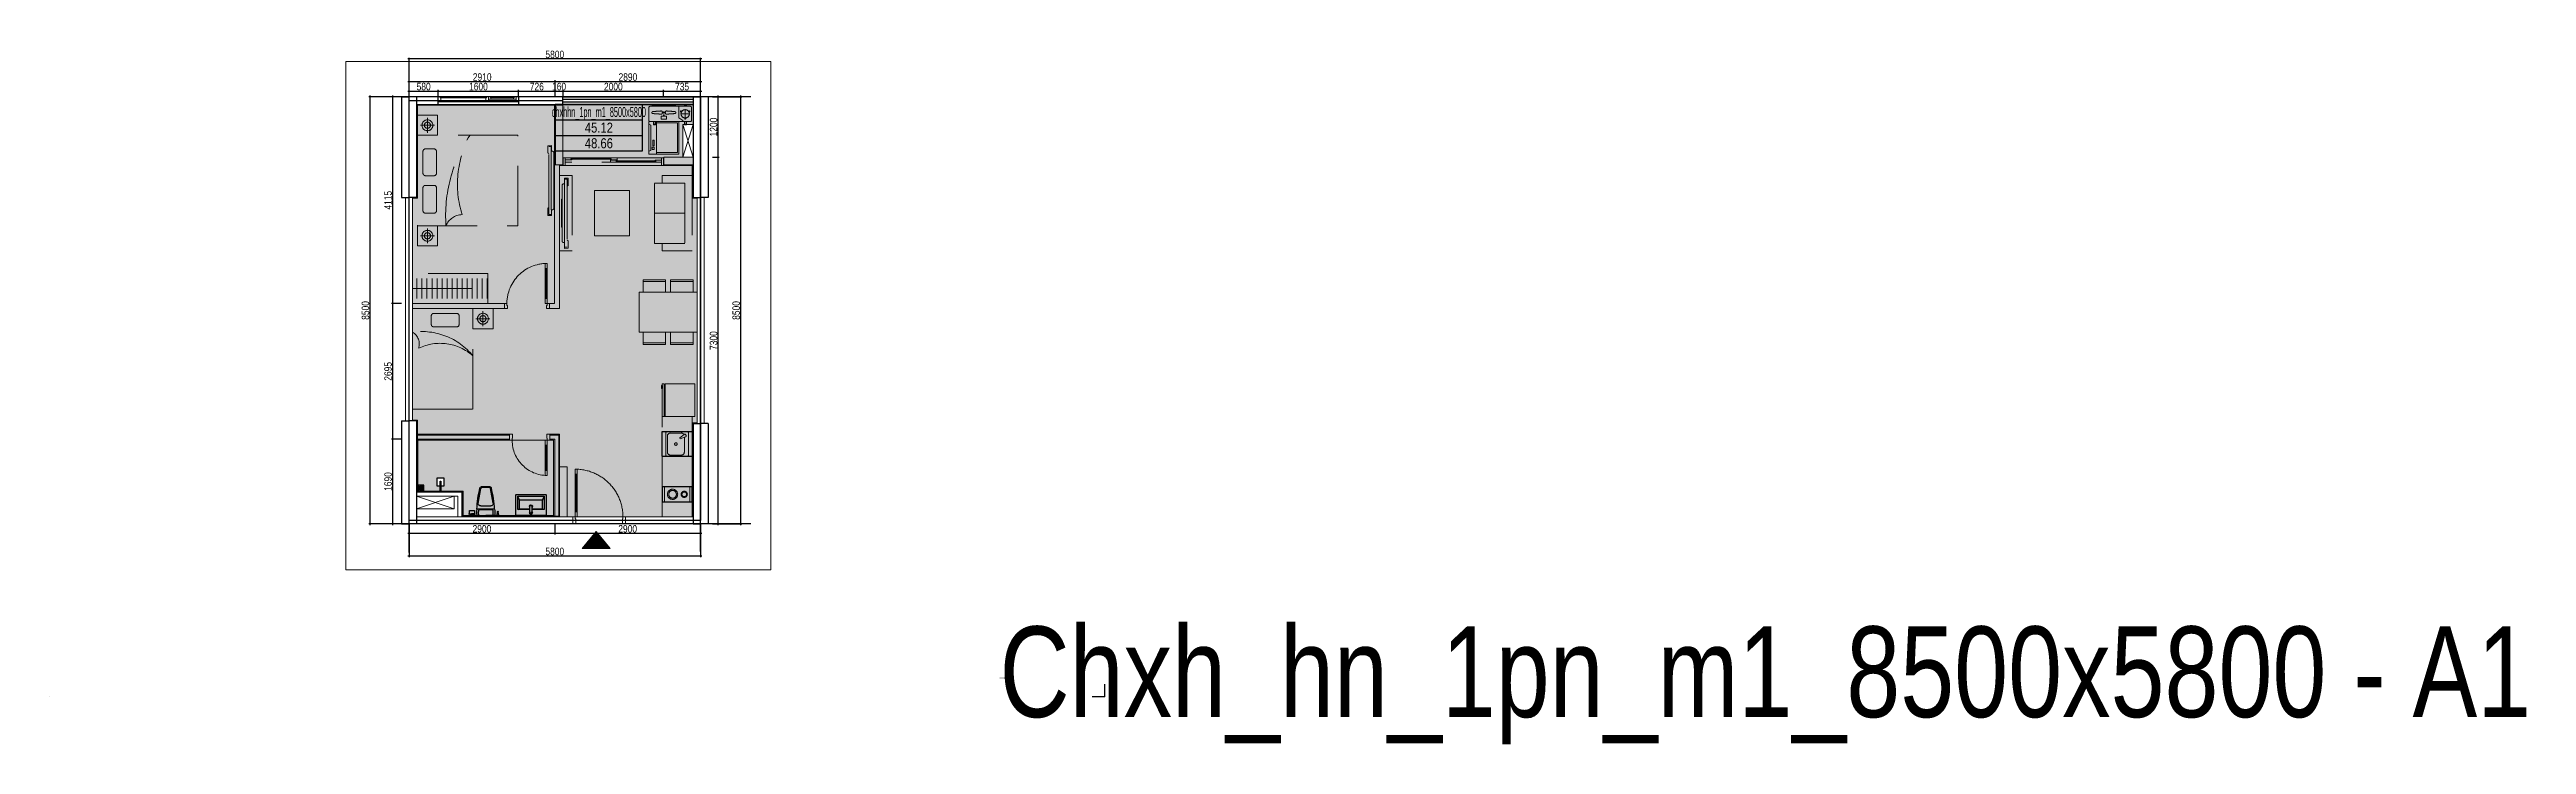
# Paper-space layout 'A1' of a CAD drawing. Header units: millimetres. Extents: x 0 to 1972, y -38 to 515.
# The model-space entities are those that its viewports show. They can reach past a viewport. Long polylines and large blocks are cut down to what shows.
import ezdxf
from ezdxf.enums import TextEntityAlignment as Align

# ---------------------------------------------------------------- set-up
doc = ezdxf.new("R2018")
doc.units = ezdxf.units.MM
doc.set_wipeout_variables(frame=1)
for name, pattern in [('3PN B$0$HIDDENX2', [0.75, 0.5, -0.25]), ('CONTINOUS', [0]), ('HIDDEN', [9.525, 6.35, -3.175]), ('HIDDENX2', [0.75, 0.5, -0.25])]:
    doc.linetypes.add(name, pattern=pattern)
doc.layers.get('0').update_dxf_attribs({"color": 231})
doc.layers.get('DefPoints').update_dxf_attribs({"color": 191})
doc.layers.add('A-AREA-WALL-CENTER', color=210, linetype='Continuous', plot=False)
for name, color, linetype in [('A-CONC', 2, 'Continuous'), ('A-DIMS', 8, 'Continuous'), ('A-EQPM', 127, 'Continuous'), ('A-RAIL', 153, 'Continuous')]:
    doc.layers.add(name, color=color, linetype=linetype)
for name, color, linetype, lineweight in [('A-Dien tich TT', 152, 'HIDDENX2', 5), ('A-DOOR', 142, 'Continuous', 9), ('A-FNSH', 253, 'Continuous', 9), ('A-FURN', 251, 'HIDDEN', 5), ('A-Hatch mau co cau', 7, 'Continuous', 9), ('A-HIDD', 45, 'HIDDEN', 9), ('A-LITE', 9, 'Continuous', 9), ('A-SHBD', 7, 'Continuous', 35), ('A-TEXT', 255, 'Continuous', 25), ('A-WALL', 1, 'Continuous', 13), ('A-WALL-INT', 31, 'Continuous', 20), ('A-WALL-PRTN', 6, 'Continuous', 9)]:
    doc.layers.add(name, color=color, linetype=linetype, lineweight=lineweight)
doc.layers.add('DT 1PN', color=7, linetype='Continuous', lineweight=0, true_color=0xddd3c5)
doc.styles.get("Standard").update_dxf_attribs({"font": 'arial.ttf'})
doc.styles.add('VTK_Arial', font='arial.ttf', dxfattribs={"width": 0.8})
doc.dimstyles.new('A-2.5-DIM_LAYOUT', dxfattribs={"dimscale": 0, "dimtxt": 6, "dimasz": 1, "dimexe": 1, "dimexo": 0, "dimgap": 0.5, "dimtad": 1, "dimdec": 0, "dimlfac": -1, "dimzin": 12, "dimdsep": 46, "dimtxsty": 'VTK_Arial', "dimblk": 'ARCHTICK', "dimcen": 0, "dimdle": 1, "dimclrd": 256, "dimclre": 256, "dimclrt": 7, "dimadec": 1, "dimazin": 3, "dimtfac": 1, "dimtdec": 0, "dimtix": 1, "dimtmove": 0, "dimatfit": 2, "dimfxl": 20, "dimtolj": 1, "dimtzin": 0, "dimlwd": -1, "dimlwe": -1, "dimarcsym": 0})

psp = doc.layouts.new('A1')

msp = doc.modelspace()

# ---------------------------------------------------------------- blocks, each defined once
blk = doc.blocks.new('A$C04148061')
at = {"layer": 'DefPoints'}
for points in [[(0, 0), (-10, 0)], [(0, 0), (0, 10)]]:
    blk.add_lwpolyline(points, dxfattribs=at)
at = {"layer": 'A-TEXT', "lineweight": 30, "width": 0.8, "flags": 104}
for tag, p in [('1.3.1', (-83.8, 56)), ('1.3.6', (-83.8, 16.5))]:
    blk.add_attdef(tag, text='', height=2.5, dxfattribs=at).set_placement(p, align=Align.TOP_LEFT)
blk = doc.blocks.new('_ArchTick')
at = {"color": 0, "linetype": 'ByBlock', "const_width": 0.15}
blk.add_lwpolyline([(-0.5, -0.5), (0.5, 0.5)], dxfattribs=at)
blk = doc.blocks.new('*D41')
at = {"layer": 'A-DIMS', "ltscale": 0.3, "transparency": 16777216}
for p, q in [((285.2, 482.2), (310.4, 482.2)), ((286.2, 477.6), (286.2, 483.2)), ((309.4, 477.6), (309.4, 483.2))]:
    blk.add_line(p, q, dxfattribs=at)
at = {"layer": 'DefPoints', "color": 0, "ltscale": 0.3, "transparency": 16777216}
for p in [(286.2, 477.6), (309.4, 482.2), (309.4, 477.6)]:
    blk.add_point(p, dxfattribs=at)
at = {"layer": 'A-DIMS', "ltscale": 0.3, "transparency": 16777216, "rotation": 180}
blk.add_blockref('_ArchTick', (286.2, 482.2), dxfattribs=at)
at = {"layer": 'A-DIMS', "ltscale": 0.3, "transparency": 16777216}
blk.add_blockref('_ArchTick', (309.4, 482.2), dxfattribs=at)
at = {"layer": 'A-DIMS', "color": 7, "ltscale": 0.3, "transparency": 16777216, "insert": (297.8, 485.8), "char_height": 6, "attachment_point": 5, "style": 'VTK_Arial'}
blk.add_mtext('\\A1;580', dxfattribs=at)
blk = doc.blocks.new('*D42')
at = {"layer": 'A-DIMS', "ltscale": 0.3, "transparency": 16777216}
for p, q in [((308.4, 482.2), (374.4, 482.2)), ((309.4, 477.6), (309.4, 483.2)), ((373.4, 477.6), (373.4, 483.2))]:
    blk.add_line(p, q, dxfattribs=at)
at = {"layer": 'DefPoints', "color": 0, "ltscale": 0.3, "transparency": 16777216}
for p in [(309.4, 477.6), (373.4, 482.2), (373.4, 477.6)]:
    blk.add_point(p, dxfattribs=at)
at = {"layer": 'A-DIMS', "ltscale": 0.3, "transparency": 16777216, "rotation": 180}
blk.add_blockref('_ArchTick', (309.4, 482.2), dxfattribs=at)
at = {"layer": 'A-DIMS', "ltscale": 0.3, "transparency": 16777216}
blk.add_blockref('_ArchTick', (373.4, 482.2), dxfattribs=at)
at = {"layer": 'A-DIMS', "color": 7, "ltscale": 0.3, "transparency": 16777216, "insert": (341.4, 485.8), "char_height": 6, "attachment_point": 5, "style": 'VTK_Arial'}
blk.add_mtext('\\A1;1600', dxfattribs=at)
blk = doc.blocks.new('*D43')
at = {"layer": 'A-DIMS', "ltscale": 0.3, "transparency": 16777216}
for p, q in [((372.4, 482.2), (403.4, 482.2)), ((373.4, 477.6), (373.4, 483.2)), ((402.4, 477.6), (402.4, 483.2))]:
    blk.add_line(p, q, dxfattribs=at)
at = {"layer": 'DefPoints', "color": 0, "ltscale": 0.3, "transparency": 16777216}
for p in [(373.4, 477.6), (402.4, 482.2), (402.4, 477.6)]:
    blk.add_point(p, dxfattribs=at)
at = {"layer": 'A-DIMS', "ltscale": 0.3, "transparency": 16777216, "rotation": 180}
blk.add_blockref('_ArchTick', (373.4, 482.2), dxfattribs=at)
at = {"layer": 'A-DIMS', "ltscale": 0.3, "transparency": 16777216}
blk.add_blockref('_ArchTick', (402.4, 482.2), dxfattribs=at)
at = {"layer": 'A-DIMS', "color": 7, "ltscale": 0.3, "transparency": 16777216, "insert": (387.9, 485.8), "char_height": 6, "attachment_point": 5, "style": 'VTK_Arial'}
blk.add_mtext('\\A1;726', dxfattribs=at)
blk = doc.blocks.new('*D44')
at = {"layer": 'A-DIMS', "ltscale": 0.3, "transparency": 16777216}
for p, q in [((402.4, 477.6), (402.4, 483.2)), ((402.4, 482.2), (408.8, 482.2)), ((408.8, 477.6), (408.8, 483.2))]:
    blk.add_line(p, q, dxfattribs=at)
at = {"layer": 'DefPoints', "color": 0, "ltscale": 0.3, "transparency": 16777216}
for p in [(402.4, 477.6), (408.8, 482.2), (408.8, 477.6)]:
    blk.add_point(p, dxfattribs=at)
at = {"layer": 'A-DIMS', "color": 7, "ltscale": 0.3, "transparency": 16777216, "insert": (405.6, 485.8), "char_height": 6, "attachment_point": 5, "style": 'VTK_Arial'}
blk.add_mtext('\\A1;160', dxfattribs=at)
blk = doc.blocks.new('*D45')
at = {"layer": 'A-DIMS', "ltscale": 0.3, "transparency": 16777216}
for p, q in [((407.8, 482.2), (489.8, 482.2)), ((408.8, 477.6), (408.8, 483.2)), ((488.8, 477.6), (488.8, 483.2))]:
    blk.add_line(p, q, dxfattribs=at)
at = {"layer": 'DefPoints', "color": 0, "ltscale": 0.3, "transparency": 16777216}
for p in [(408.8, 477.6), (488.8, 482.2), (488.8, 477.6)]:
    blk.add_point(p, dxfattribs=at)
at = {"layer": 'A-DIMS', "ltscale": 0.3, "transparency": 16777216, "rotation": 180}
blk.add_blockref('_ArchTick', (408.8, 482.2), dxfattribs=at)
at = {"layer": 'A-DIMS', "ltscale": 0.3, "transparency": 16777216}
blk.add_blockref('_ArchTick', (488.8, 482.2), dxfattribs=at)
at = {"layer": 'A-DIMS', "color": 7, "ltscale": 0.3, "transparency": 16777216, "insert": (448.8, 485.8), "char_height": 6, "attachment_point": 5, "style": 'VTK_Arial'}
blk.add_mtext('\\A1;2000', dxfattribs=at)
blk = doc.blocks.new('*D46')
at = {"layer": 'A-DIMS', "ltscale": 0.3, "transparency": 16777216}
for p, q in [((487.8, 482.2), (519.2, 482.2)), ((488.8, 477.6), (488.8, 483.2)), ((518.2, 477.6), (518.2, 483.2))]:
    blk.add_line(p, q, dxfattribs=at)
at = {"layer": 'DefPoints', "color": 0, "ltscale": 0.3, "transparency": 16777216}
for p in [(488.8, 477.6), (518.2, 482.2), (518.2, 477.6)]:
    blk.add_point(p, dxfattribs=at)
at = {"layer": 'A-DIMS', "ltscale": 0.3, "transparency": 16777216, "rotation": 180}
blk.add_blockref('_ArchTick', (488.8, 482.2), dxfattribs=at)
at = {"layer": 'A-DIMS', "ltscale": 0.3, "transparency": 16777216}
blk.add_blockref('_ArchTick', (518.2, 482.2), dxfattribs=at)
at = {"layer": 'A-DIMS', "color": 7, "ltscale": 0.3, "transparency": 16777216, "insert": (503.5, 485.8), "char_height": 6, "attachment_point": 5, "style": 'VTK_Arial'}
blk.add_mtext('\\A1;735', dxfattribs=at)
blk = doc.blocks.new('*D47')
at = {"layer": 'A-DIMS', "ltscale": 0.3, "transparency": 16777216}
for p, q in [((285.2, 489.8), (403.6, 489.8)), ((286.2, 477.6), (286.2, 490.8)), ((402.6, 477.6), (402.6, 490.8))]:
    blk.add_line(p, q, dxfattribs=at)
at = {"layer": 'DefPoints', "color": 0, "ltscale": 0.3, "transparency": 16777216}
for p in [(286.2, 477.6), (402.6, 489.8), (402.6, 477.6)]:
    blk.add_point(p, dxfattribs=at)
at = {"layer": 'A-DIMS', "ltscale": 0.3, "transparency": 16777216, "rotation": 180}
blk.add_blockref('_ArchTick', (286.2, 489.8), dxfattribs=at)
at = {"layer": 'A-DIMS', "ltscale": 0.3, "transparency": 16777216}
blk.add_blockref('_ArchTick', (402.6, 489.8), dxfattribs=at)
at = {"layer": 'A-DIMS', "color": 7, "ltscale": 0.3, "transparency": 16777216, "insert": (344.4, 493.4), "char_height": 6, "attachment_point": 5, "style": 'VTK_Arial'}
blk.add_mtext('\\A1;2910', dxfattribs=at)
blk = doc.blocks.new('*D48')
at = {"layer": 'A-DIMS', "ltscale": 0.3, "transparency": 16777216}
for p, q in [((401.6, 489.8), (519.2, 489.8)), ((402.6, 477.6), (402.6, 490.8)), ((518.2, 477.6), (518.2, 490.8))]:
    blk.add_line(p, q, dxfattribs=at)
at = {"layer": 'DefPoints', "color": 0, "ltscale": 0.3, "transparency": 16777216}
for p in [(402.6, 477.6), (518.2, 489.8), (518.2, 477.6)]:
    blk.add_point(p, dxfattribs=at)
at = {"layer": 'A-DIMS', "ltscale": 0.3, "transparency": 16777216, "rotation": 180}
blk.add_blockref('_ArchTick', (402.6, 489.8), dxfattribs=at)
at = {"layer": 'A-DIMS', "ltscale": 0.3, "transparency": 16777216}
blk.add_blockref('_ArchTick', (518.2, 489.8), dxfattribs=at)
at = {"layer": 'A-DIMS', "color": 7, "ltscale": 0.3, "transparency": 16777216, "insert": (460.4, 493.4), "char_height": 6, "attachment_point": 5, "style": 'VTK_Arial'}
blk.add_mtext('\\A1;2890', dxfattribs=at)
blk = doc.blocks.new('*D49')
at = {"layer": 'A-DIMS', "ltscale": 0.3, "transparency": 16777216}
for p, q in [((519.2, 507.8), (285.2, 507.8)), ((286.2, 477.6), (286.2, 508.8)), ((518.2, 477.6), (518.2, 508.8))]:
    blk.add_line(p, q, dxfattribs=at)
at = {"layer": 'DefPoints', "color": 0, "ltscale": 0.3, "transparency": 16777216}
for p in [(286.2, 507.8), (286.2, 477.6), (518.2, 477.6)]:
    blk.add_point(p, dxfattribs=at)
at = {"layer": 'A-DIMS', "ltscale": 0.3, "transparency": 16777216, "rotation": 180}
blk.add_blockref('_ArchTick', (286.2, 507.8), dxfattribs=at)
at = {"layer": 'A-DIMS', "ltscale": 0.3, "transparency": 16777216}
blk.add_blockref('_ArchTick', (518.2, 507.8), dxfattribs=at)
at = {"layer": 'A-DIMS', "color": 7, "ltscale": 0.3, "transparency": 16777216, "insert": (402.2, 511.4), "char_height": 6, "attachment_point": 5, "style": 'VTK_Arial'}
blk.add_mtext('\\A1;5800', dxfattribs=at)
blk = doc.blocks.new('*D50')
at = {"layer": 'A-DIMS', "ltscale": 0.3, "transparency": 16777216}
for p, q in [((280.2, 477.6), (272.1, 477.6)), ((273.1, 478.6), (273.1, 312)), ((280.2, 313), (272.1, 313))]:
    blk.add_line(p, q, dxfattribs=at)
at = {"layer": 'DefPoints', "color": 0, "ltscale": 0.3, "transparency": 16777216}
for p in [(280.2, 477.6), (273.1, 313), (280.2, 313)]:
    blk.add_point(p, dxfattribs=at)
at = {"layer": 'A-DIMS', "ltscale": 0.3, "transparency": 16777216}
for p, rotation in [((273.1, 477.6), 90), ((273.1, 313), 270)]:
    blk.add_blockref('_ArchTick', p, dxfattribs=dict(at, rotation=rotation))
at = {"layer": 'A-DIMS', "color": 7, "ltscale": 0.3, "transparency": 16777216, "insert": (269.5, 395.3), "char_height": 6, "attachment_point": 5, "rotation": 90, "style": 'VTK_Arial'}
blk.add_mtext('\\A1;4115', dxfattribs=at)
blk = doc.blocks.new('*D51')
at = {"layer": 'A-DIMS', "ltscale": 0.3, "transparency": 16777216}
for p, q in [((280.2, 313), (272.1, 313)), ((273.1, 314), (273.1, 204.2)), ((280.5, 205.2), (272.1, 205.2))]:
    blk.add_line(p, q, dxfattribs=at)
at = {"layer": 'DefPoints', "color": 0, "ltscale": 0.3, "transparency": 16777216}
for p in [(280.2, 313), (273.1, 205.2), (280.5, 205.2)]:
    blk.add_point(p, dxfattribs=at)
at = {"layer": 'A-DIMS', "ltscale": 0.3, "transparency": 16777216}
for p, rotation in [((273.1, 313), 90), ((273.1, 205.2), 270)]:
    blk.add_blockref('_ArchTick', p, dxfattribs=dict(at, rotation=rotation))
at = {"layer": 'A-DIMS', "color": 7, "ltscale": 0.3, "transparency": 16777216, "insert": (269.5, 259.1), "char_height": 6, "attachment_point": 5, "rotation": 90, "style": 'VTK_Arial'}
blk.add_mtext('\\A1;2695', dxfattribs=at)
blk = doc.blocks.new('*D52')
at = {"layer": 'A-DIMS', "ltscale": 0.3, "transparency": 16777216}
for p, q in [((280.5, 205.2), (272.1, 205.2)), ((273.1, 206.2), (273.1, 136.6)), ((280.2, 137.6), (272.1, 137.6))]:
    blk.add_line(p, q, dxfattribs=at)
at = {"layer": 'DefPoints', "color": 0, "ltscale": 0.3, "transparency": 16777216}
for p in [(280.5, 205.2), (273.1, 137.6), (280.2, 137.6)]:
    blk.add_point(p, dxfattribs=at)
at = {"layer": 'A-DIMS', "ltscale": 0.3, "transparency": 16777216}
for p, rotation in [((273.1, 205.2), 90), ((273.1, 137.6), 270)]:
    blk.add_blockref('_ArchTick', p, dxfattribs=dict(at, rotation=rotation))
at = {"layer": 'A-DIMS', "color": 7, "ltscale": 0.3, "transparency": 16777216, "insert": (269.5, 171.4), "char_height": 6, "attachment_point": 5, "rotation": 90, "style": 'VTK_Arial'}
blk.add_mtext('\\A1;1690', dxfattribs=at)
blk = doc.blocks.new('*D53')
at = {"layer": 'A-DIMS', "ltscale": 0.3, "transparency": 16777216}
for p, q in [((280.2, 477.6), (254.1, 477.6)), ((255.1, 136.6), (255.1, 478.6)), ((280.2, 137.6), (254.1, 137.6))]:
    blk.add_line(p, q, dxfattribs=at)
at = {"layer": 'DefPoints', "color": 0, "ltscale": 0.3, "transparency": 16777216}
for p in [(255.1, 477.6), (280.2, 477.6), (280.2, 137.6)]:
    blk.add_point(p, dxfattribs=at)
at = {"layer": 'A-DIMS', "ltscale": 0.3, "transparency": 16777216}
for p, rotation in [((255.1, 477.6), 90), ((255.1, 137.6), 270)]:
    blk.add_blockref('_ArchTick', p, dxfattribs=dict(at, rotation=rotation))
at = {"layer": 'A-DIMS', "color": 7, "ltscale": 0.3, "transparency": 16777216, "insert": (251.5, 307.6), "char_height": 6, "attachment_point": 5, "rotation": 90, "style": 'VTK_Arial'}
blk.add_mtext('\\A1;8500', dxfattribs=at)
blk = doc.blocks.new('*D54')
at = {"layer": 'A-DIMS', "ltscale": 0.3, "transparency": 16777216}
for p, q in [((285.2, 130.2), (403.2, 130.2)), ((286.2, 137.6), (286.2, 129.2)), ((402.2, 137.6), (402.2, 129.2))]:
    blk.add_line(p, q, dxfattribs=at)
at = {"layer": 'DefPoints', "color": 0, "ltscale": 0.3, "transparency": 16777216}
for p in [(286.2, 137.6), (402.2, 137.6), (402.2, 130.2)]:
    blk.add_point(p, dxfattribs=at)
at = {"layer": 'A-DIMS', "ltscale": 0.3, "transparency": 16777216, "rotation": 180}
blk.add_blockref('_ArchTick', (286.2, 130.2), dxfattribs=at)
at = {"layer": 'A-DIMS', "ltscale": 0.3, "transparency": 16777216}
blk.add_blockref('_ArchTick', (402.2, 130.2), dxfattribs=at)
at = {"layer": 'A-DIMS', "color": 7, "ltscale": 0.3, "transparency": 16777216, "insert": (344.2, 133.7), "char_height": 6, "attachment_point": 5, "style": 'VTK_Arial'}
blk.add_mtext('\\A1;2900', dxfattribs=at)
blk = doc.blocks.new('*D55')
at = {"layer": 'A-DIMS', "ltscale": 0.3, "transparency": 16777216}
for p, q in [((401.2, 130.2), (519.2, 130.2)), ((402.2, 137.6), (402.2, 129.2)), ((518.2, 137.6), (518.2, 129.2))]:
    blk.add_line(p, q, dxfattribs=at)
at = {"layer": 'DefPoints', "color": 0, "ltscale": 0.3, "transparency": 16777216}
for p in [(402.2, 137.6), (518.2, 137.6), (518.2, 130.2)]:
    blk.add_point(p, dxfattribs=at)
at = {"layer": 'A-DIMS', "ltscale": 0.3, "transparency": 16777216, "rotation": 180}
blk.add_blockref('_ArchTick', (402.2, 130.2), dxfattribs=at)
at = {"layer": 'A-DIMS', "ltscale": 0.3, "transparency": 16777216}
blk.add_blockref('_ArchTick', (518.2, 130.2), dxfattribs=at)
at = {"layer": 'A-DIMS', "color": 7, "ltscale": 0.3, "transparency": 16777216, "insert": (460.2, 133.7), "char_height": 6, "attachment_point": 5, "style": 'VTK_Arial'}
blk.add_mtext('\\A1;2900', dxfattribs=at)
blk = doc.blocks.new('*D56')
at = {"layer": 'A-DIMS', "ltscale": 0.3, "transparency": 16777216}
for p, q in [((286.2, 137.6), (286.2, 111.2)), ((518.2, 137.6), (518.2, 111.2)), ((285.2, 112.2), (519.2, 112.2))]:
    blk.add_line(p, q, dxfattribs=at)
at = {"layer": 'DefPoints', "color": 0, "ltscale": 0.3, "transparency": 16777216}
for p in [(286.2, 137.6), (518.2, 137.6), (518.2, 112.2)]:
    blk.add_point(p, dxfattribs=at)
at = {"layer": 'A-DIMS', "ltscale": 0.3, "transparency": 16777216, "rotation": 180}
blk.add_blockref('_ArchTick', (286.2, 112.2), dxfattribs=at)
at = {"layer": 'A-DIMS', "ltscale": 0.3, "transparency": 16777216}
blk.add_blockref('_ArchTick', (518.2, 112.2), dxfattribs=at)
at = {"layer": 'A-DIMS', "color": 7, "ltscale": 0.3, "transparency": 16777216, "insert": (402.2, 115.7), "char_height": 6, "attachment_point": 5, "style": 'VTK_Arial'}
blk.add_mtext('\\A1;5800', dxfattribs=at)
blk = doc.blocks.new('*D57')
at = {"layer": 'A-DIMS', "ltscale": 0.3, "transparency": 16777216}
for p, q in [((527.8, 477.6), (533.1, 477.6)), ((532.1, 478.6), (532.1, 428.6)), ((527.8, 429.6), (533.1, 429.6))]:
    blk.add_line(p, q, dxfattribs=at)
at = {"layer": 'DefPoints', "color": 0, "ltscale": 0.3, "transparency": 16777216}
for p in [(527.8, 477.6), (527.8, 429.6), (532.1, 429.6)]:
    blk.add_point(p, dxfattribs=at)
at = {"layer": 'A-DIMS', "ltscale": 0.3, "transparency": 16777216}
for p, rotation in [((532.1, 477.6), 90), ((532.1, 429.6), 270)]:
    blk.add_blockref('_ArchTick', p, dxfattribs=dict(at, rotation=rotation))
at = {"layer": 'A-DIMS', "color": 7, "ltscale": 0.3, "transparency": 16777216, "insert": (528.6, 453.6), "char_height": 6, "attachment_point": 5, "rotation": 90, "style": 'VTK_Arial'}
blk.add_mtext('\\A1;1200', dxfattribs=at)
blk = doc.blocks.new('*D58')
at = {"layer": 'A-DIMS', "ltscale": 0.3, "transparency": 16777216}
for p, q in [((527.8, 429.6), (533.1, 429.6)), ((532.1, 430.6), (532.1, 136.6)), ((527.8, 137.6), (533.1, 137.6))]:
    blk.add_line(p, q, dxfattribs=at)
at = {"layer": 'DefPoints', "color": 0, "ltscale": 0.3, "transparency": 16777216}
for p in [(527.8, 429.6), (527.8, 137.6), (532.1, 137.6)]:
    blk.add_point(p, dxfattribs=at)
at = {"layer": 'A-DIMS', "ltscale": 0.3, "transparency": 16777216}
for p, rotation in [((532.1, 429.6), 90), ((532.1, 137.6), 270)]:
    blk.add_blockref('_ArchTick', p, dxfattribs=dict(at, rotation=rotation))
at = {"layer": 'A-DIMS', "color": 7, "ltscale": 0.3, "transparency": 16777216, "insert": (528.6, 283.6), "char_height": 6, "attachment_point": 5, "rotation": 90, "style": 'VTK_Arial'}
blk.add_mtext('\\A1;7300', dxfattribs=at)
blk = doc.blocks.new('*D59')
at = {"layer": 'A-DIMS', "ltscale": 0.3, "transparency": 16777216}
for p, q in [((527.8, 477.6), (551.1, 477.6)), ((550.1, 478.6), (550.1, 136.6)), ((527.8, 137.6), (551.1, 137.6))]:
    blk.add_line(p, q, dxfattribs=at)
at = {"layer": 'DefPoints', "color": 0, "ltscale": 0.3, "transparency": 16777216}
for p in [(527.8, 477.6), (527.8, 137.6), (550.1, 137.6)]:
    blk.add_point(p, dxfattribs=at)
at = {"layer": 'A-DIMS', "ltscale": 0.3, "transparency": 16777216}
for p, rotation in [((550.1, 477.6), 90), ((550.1, 137.6), 270)]:
    blk.add_blockref('_ArchTick', p, dxfattribs=dict(at, rotation=rotation))
at = {"layer": 'A-DIMS', "color": 7, "ltscale": 0.3, "transparency": 16777216, "insert": (546.6, 307.6), "char_height": 6, "attachment_point": 5, "rotation": 90, "style": 'VTK_Arial'}
blk.add_mtext('\\A1;8500', dxfattribs=at)
blk = doc.blocks.new('DT-CAN')
at = {"layer": 'DefPoints'}
for p, q in [((-871, 0), (871, 0)), ((-871, -934), (-871, 0)), ((871, -934), (871, 0)), ((-871, -311), (871, -311)), ((-871, -623), (871, -623)), ((-871, -934), (871, -934))]:
    blk.add_line(p, q, dxfattribs=at)
at = {"layer": 'DefPoints', "color": 5, "style": 'VTK_Arial', "width": 0.8}
blk.add_attdef('DT-TT', text='', height=200, dxfattribs=at).set_placement((0, -569), align=Align.CENTER)
at = {"layer": 'DefPoints', "color": 7, "style": 'VTK_Arial', "width": 0.5}
blk.add_attdef('LOAICAN', text='', height=200, dxfattribs=at).set_placement((0, -258), align=Align.CENTER)
at = {"layer": 'DefPoints', "color": 6, "style": 'VTK_Arial', "width": 0.8}
blk.add_attdef('DT-TIM', text='', height=200, dxfattribs=at).set_placement((0, -880), align=Align.CENTER)
blk = doc.blocks.new('F-PN-GIUONG-2000X1200')
at = {"linetype": 'HIDDEN', "ltscale": 0.3}
for p, q in [((94, -780), (94, -323)), ((142, -275), (315, -275)), ((363, -323), (363, -780)), ((315, -828), (142, -828))]:
    blk.add_line(p, q, dxfattribs=at)
blk.add_lwpolyline([(0, 0), (0, -1200), (2000, -1200), (2000, 0)], close=True, dxfattribs=at)
for centre, radius, start, end in [((1762, -1014), 1306, 129.0562, 188.1806), ((1666, -651), 976, 138.1451, 206.0207), ((142, -323), 47.8, 90, 180), ((315, -323), 47.8, 0, 90), ((142, -780), 47.8, 180, 270), ((315, -780), 47.8, 270, 0), ((708, -1349), 282, 73.3332, 147.9618)]:
    blk.add_arc(centre, radius, start, end, dxfattribs=at)
blk = doc.blocks.new('A$C99de5d64')
at = {"layer": 'A-Hatch mau co cau', "true_color": 0xb30000}
h = blk.add_hatch(color=12, dxfattribs=at)
h.dxf.hatch_style = 1
h.paths.add_polyline_path([(-175, 210), (0, 0), (175, 210)])
at = {"layer": 'A-Hatch mau co cau', "color": 12, "true_color": 0xb30000}
blk.add_lwpolyline([(-175, 210), (0, 0), (175, 210)], close=True, dxfattribs=at)
blk = doc.blocks.new('F-PN-GIUONG-2000X1800')
at = {"linetype": 'HIDDEN', "ltscale": 0.3}
for p, q in [((111, -298), (111, -756)), ((333, -251), (159, -251)), ((380, -756), (380, -298)), ((159, -804), (333, -804)), ((111, -1481), (111, -1044)), ((159, -996), (333, -996)), ((380, -1044), (380, -1481)), ((333, -1529), (159, -1529))]:
    blk.add_line(p, q, dxfattribs=at)
blk.add_lwpolyline([(2000, 0), (2000, -1800), (0, -1800), (0, 0), (2000, 0)], dxfattribs=at)
for centre, radius, start, end in [((159, -298), 47.8, 90, 180), ((333, -298), 47.8, 0, 90), ((3425, -206), 2863, 175.8647, 213.8198), ((899, 135), 356, 202.3222, 268.4967), ((2828, -825), 2030, 162.6746, 208.6994), ((159, -756), 47.8, 180, 270), ((333, -756), 47.8, 270, 0), ((159, -1044), 47.8, 90, 180), ((333, -1044), 47.8, 0, 90), ((159, -1481), 47.8, 180, 270), ((333, -1481), 47.8, 270, 0)]:
    blk.add_arc(centre, radius, start, end, dxfattribs=at)
blk = doc.blocks.new('*U17')
blk.add_line((-100, -70), (-850, -70))
for points in [[(140, 0), (140, -60), (40, -60), (40, -50), (0, -50), (0, 0)], [(0, -50), (-950, -50), (-950, -90), (0, -90)], [(-100, -50), (-100, -90), (-850, -90), (-850, -50)], [(140, -1050), (140, -990), (40, -990), (40, -1000), (0, -1000), (0, -1050)]]:
    blk.add_lwpolyline(points, close=True)
at = {"linetype": '3PN B$0$HIDDENX2', "ltscale": 300}
blk.add_arc((0, -50), 950, 180, 270, dxfattribs=at)
blk = doc.blocks.new('*U18')
blk.add_line((-100, 70), (-700, 70))
for points in [[(100, 900), (100, 840), (40, 840), (40, 850), (0, 850), (0, 900)], [(0, 50), (-800, 50), (-800, 90), (0, 90)], [(-100, 50), (-100, 90), (-700, 90), (-700, 50)], [(100, 0), (100, 60), (40, 60), (40, 50), (0, 50), (0, 0)]]:
    blk.add_lwpolyline(points, close=True)
at = {"linetype": '3PN B$0$HIDDENX2', "ltscale": 300}
blk.add_arc((0, 50), 800, 90, 180, dxfattribs=at)
blk = doc.blocks.new('*U19')
blk.add_line((-100, -70), (-600, -70))
for points in [[(120, 0), (120, -60), (40, -60), (40, -50), (0, -50), (0, 0)], [(0, -50), (-700, -50), (-700, -90), (0, -90)], [(-100, -50), (-100, -90), (-600, -90), (-600, -50)], [(120, -800), (120, -740), (40, -740), (40, -750), (0, -750), (0, -800)]]:
    blk.add_lwpolyline(points, close=True)
at = {"linetype": '3PN B$0$HIDDENX2', "ltscale": 300}
blk.add_arc((0, -50), 700, 180, 270, dxfattribs=at)
blk = doc.blocks.new('*U9')
at = {"linetype": 'HIDDEN', "ltscale": 0.3}
for p, q in [((75, 644), (75, 400)), ((525, 644), (75, 644)), ((75, 609), (525, 609)), ((525, 400), (525, 644)), ((1075, 644), (625, 644)), ((625, 644), (625, 400)), ((625, 609), (1075, 609)), ((1075, 400), (1075, 644)), ((1150, 400), (0, 400)), ((0, 400), (0, -400)), ((1150, -400), (1150, 400)), ((0, -400), (1150, -400)), ((75, -644), (75, -400)), ((525, -400), (525, -644)), ((625, -644), (625, -400)), ((1075, -400), (1075, -644)), ((525, -609), (75, -609)), ((525, -644), (75, -644)), ((1075, -609), (625, -609)), ((1075, -644), (625, -644))]:
    blk.add_line(p, q, dxfattribs=at)
blk = doc.blocks.new('E-CHUNG-GATHOATSAN-01')
at = {"ltscale": 2}
for p, q in [((100, 60), (20, 60)), ((88, 88), (32, 32)), ((88, 32), (32, 88)), ((60, 20), (60, 100))]:
    blk.add_line(p, q, dxfattribs=at)
for points in [[(120, 120), (0, 120), (0, 0), (120, 0)], [(115, 115), (5, 115), (5, 5), (115, 5)]]:
    blk.add_lwpolyline(points, close=True, dxfattribs=at)
for radius in [45, 40]:
    blk.add_circle((60, 60), radius, dxfattribs=at)
blk = doc.blocks.new('E-VS-VOISENTAM-01')
at = {"color": 0}
blk.add_wipeout([(-6, -18), (-6, -8), (-105, -8), (-105, -75), (-255, -75), (-255, 75), (-105, 75), (-105, 7), (-6, 7), (-6, 18), (0, 18), (0, -18)], dxfattribs=at)
blk.add_lwpolyline([(-105, -8), (-105, -75), (-255, -75), (-255, 75), (-105, 75), (-105, 7)], dxfattribs=at)
for points in [[(-195, -8), (-6, -8), (-6, 7), (-195, 7)], [(-6, -18), (0, -18), (0, 18), (-6, 18)]]:
    blk.add_lwpolyline(points, close=True, dxfattribs=at)
blk = doc.blocks.new('E-VS-BONCAU-01')
for p, q in [((-146, -14), (-140, 1)), ((0, -126), (-176, -126)), ((-151, -245), (-101, -540)), ((-149, -57), (-146, -14)), ((-146, -104), (-149, -57)), ((-137, -112), (-146, -104)), ((0, -113), (-137, -112)), ((-100, -194), (98, -195)), ((136, -113), (0, -113)), ((0, -126), (0, -126)), ((175, -127), (0, -126)), ((149, -246), (97, -541)), ((145, -105), (136, -113)), ((145, -15), (148, -58)), ((148, -58), (145, -105)), ((213, -1), (265, -1)), ((222, -10), (257, -10)), ((230, -79), (222, -10)), ((257, -10), (248, -79)), ((-71, -564), (-2, -565)), ((-2, -565), (67, -565))]:
    blk.add_line(p, q)
for points in [[(-307, -12), (-240, -12), (-240, 0), (-307, 0)], [(-325, -101), (-223, -101), (-223, -24), (-325, -24)], [(-281, -36), (-281, -12), (-266, -12), (-266, -36)]]:
    blk.add_lwpolyline(points, close=True)
for points in [[(160, -1), (0, 0), (-160, 1)], [(140, -1), (145, -15)]]:
    blk.add_lwpolyline(points)
for points in [[(-337, -33), (-281, -33), (-281, -27), (-337, -27, 1)], [(-211, -33), (-266, -33), (-266, -27), (-211, -27, -1)]]:
    blk.add_lwpolyline(points, format="xyb", close=True)
for centre, radius, start, end in [((225, 3), 12.8, 195.9303, 253.6299), ((239, -79), 8.72, 179.7801, 359.7801), ((253, 3), 12.8, 285.9303, 343.6299)]:
    blk.add_arc(centre, radius, start, end)
for centre, major_axis, ratio, start_param, end_param in [((-160, -18), (-12.9, -12.8), 1, 3.926991, 5.363819), ((-160, -18), (-12.9, -12.8), 1, 3.926991, 5.363819), ((-160, -18), (-12.9, -12.8), 1, 3.926991, 5.363819), ((1639, -88), (-276, 1956), 0.917923, 1.461172, 1.68042), ((-106, -240), (-32.1, 32.3), 1, 5.374496, 7.190108), ((104, -240), (-32.3, -32.1), 1, 2.23467, 4.050282), ((160, -19), (-12.9, -12.8), 1, 2.490163, 3.926991), ((160, -19), (-12.9, -12.8), 1, 2.490163, 3.926991), ((-310, -60), (-492, 12), 0.754969, 2.992228, 3.290957), ((-86, -546), (-22.1, -22), 1, -0.518895, 0.614897), ((-86, -546), (-22.1, -22), 1, -0.518895, 0.614897), ((-71, -533), (-21.8, 21.9), 1, 0.993435, 2.351364), ((-10, -28), (-394, -391), 1, 0.641923, 0.802984), ((-10, -28), (-394, -391), 1, 0.641923, 0.802984), ((10, -28), (-391, 394), 1, 2.338609, 2.49967), ((10, -28), (-391, 394), 1, 2.338609, 2.49967), ((67, -534), (-21.8, 21.9), 1, 2.361025, 3.718954), ((82, -546), (-22.1, -22), 1, 0.955899, 2.089692), ((82, -546), (-22.1, -22), 1, 0.955899, 2.089692)]:
    blk.add_ellipse(centre, major_axis=major_axis, ratio=ratio, start_param=start_param, end_param=end_param)
at = {"extrusion": (0, 0, -1)}
for centre, major_axis, ratio, start_param, end_param in [((309, -62), (492, 8), 0.754969, 2.992228, 3.290957), ((-1640, -75), (-291, -1954), 0.917923, 4.602765, 4.822013)]:
    blk.add_ellipse(centre, major_axis=major_axis, ratio=ratio, start_param=start_param, end_param=end_param, dxfattribs=at)
blk = doc.blocks.new('*U21')
blk.add_line((2590, 150), (0, 150))
for points in [[(0, 150), (2590, 150), (2590, 0), (0, 0)], [(0, 105), (2590, 105), (2590, 45), (0, 45)]]:
    blk.add_lwpolyline(points, close=True)
blk = doc.blocks.new('F-PN-DONGIUONG-01')
at = {"linetype": 'HIDDEN', "ltscale": 0.3}
for p, q in [((-339, -200), (-61, -200)), ((-200, -348), (-200, -52))]:
    blk.add_line(p, q, dxfattribs=at)
blk.add_lwpolyline([(0, -400), (-400, -400), (-400, 0), (0, 0)], close=True, dxfattribs=at)
for radius in [108, 61.3]:
    blk.add_circle((-200, -200), radius, dxfattribs=at)
blk = doc.blocks.new('*U25')
at = {"linetype": 'HIDDEN', "ltscale": 0.3}
for points in [[(1500, 0), (1500, -250), (0, -250), (0, 0)], [(1425, -100), (1425, -150), (75, -150), (75, -100)], [(473, -34), (473, -48), (1027, -48), (1027, -34)]]:
    blk.add_lwpolyline(points, close=True, dxfattribs=at)
for points in [[(164, -94), (50, -94), (56, -168), (199, -171), (215, -150)], [(1336, -94), (1450, -94), (1444, -168), (1301, -171), (1285, -150)]]:
    blk.add_lwpolyline(points, dxfattribs=at)
blk.add_lwpolyline([(1336, -100), (1336, -86, 0.414214), (1297, -48), (203, -48, 0.414214), (164, -86), (164, -100)], format="xyb", close=True, dxfattribs=at)
blk = doc.blocks.new('F-PK-TV-01')
at = {"linetype": 'HIDDEN', "ltscale": 0.3}
for points in [[(0, -114), (0, 0), (-74, -6), (-77, -148), (-56, -165)], [(0, -1285), (0, -1399), (-74, -1393), (-77, -1251), (-56, -1234)]]:
    blk.add_lwpolyline(points, dxfattribs=at)
for points in [[(-6, -1375), (-56, -1375), (-56, -25), (-6, -25)], [(60, -423), (46, -423), (46, -977), (60, -977)]]:
    blk.add_lwpolyline(points, close=True, dxfattribs=at)
blk.add_lwpolyline([(-6, -1285), (7, -1285, 0.414214), (46, -1247), (46, -152, 0.414214), (7, -114), (-6, -114)], format="xyb", close=True, dxfattribs=at)
blk = doc.blocks.new('*U27')
at = {"linetype": 'HIDDEN', "ltscale": 0.3}
for p, q in [((86, 500), (86, 101)), ((186, 500), (186, 101)), ((286, 500), (286, 101)), ((386, 500), (386, 101)), ((486, 500), (486, 101)), ((586, 500), (586, 101)), ((686, 500), (686, 101)), ((786, 500), (786, 101)), ((886, 500), (886, 101)), ((986, 500), (986, 101)), ((1086, 500), (1086, 101)), ((1186, 500), (1186, 101)), ((1286, 500), (1286, 101)), ((1386, 500), (1386, 101)), ((1486, 500), (1486, 101)), ((0, 300), (1500, 300))]:
    blk.add_line(p, q, dxfattribs=at)
blk.add_lwpolyline([(0, 0), (1500, 0), (1500, 600), (0, 600)], close=True, dxfattribs=at)
blk = doc.blocks.new('*U20')
blk.add_line((0, 150), (1600, 150))
for points in [[(0, 0), (0, 150), (-5, 150), (-5, 0)], [(1600, 0), (0, 0), (0, 100), (1600, 100)], [(0, 0), (50, 0), (50, 100), (0, 100)], [(40, 10), (960, 10), (960, 20), (40, 20)], [(950, 0), (1000, 0), (1000, 100), (950, 100)], [(1000, 0), (1550, 0), (1550, 45), (1000, 45)], [(1050, 0), (1000, 0), (1000, 45), (1050, 45)], [(1040, 10), (1510, 10), (1510, 20), (1040, 20)], [(1500, 0), (1550, 0), (1550, 45), (1500, 45)], [(1550, 0), (1600, 0), (1600, 100), (1550, 100)], [(1605, 0), (1605, 150), (1600, 150), (1600, 0)]]:
    blk.add_lwpolyline(points, close=True)
blk = doc.blocks.new('F-PN-TUGIAY-01')
at = {"linetype": 'HIDDEN', "ltscale": 0.3}
blk.add_lwpolyline([(0, -1000), (150, -1000), (150, 0), (0, 0)], close=True, dxfattribs=at)
blk = doc.blocks.new('*U35')
at = {"linetype": 'HIDDEN', "ltscale": 0.3}
for p, q in [((650, 0), (0, 0)), ((0, 0), (0, -600)), ((0, 0), (0, -444)), ((0, 0), (650, 0)), ((650, -600), (650, 0)), ((650, 0), (650, -444)), ((0, -600), (0, -444)), ((650, -444), (0, -444)), ((30, -30), (620, -30)), ((30, -444), (30, -30)), ((620, -444), (30, -444)), ((373, -490), (373, -518)), ((484, -490), (373, -490)), ((484, -518), (484, -490)), ((512, -490), (512, -532)), ((558, -490), (512, -490)), ((558, -532), (558, -490)), ((620, -30), (620, -444)), ((650, -600), (650, -444)), ((0, -600), (650, -600)), ((0, -600), (650, -600)), ((56, -600), (72, -560)), ((72, -560), (578, -560)), ((373, -518), (484, -518)), ((512, -532), (558, -532)), ((578, -560), (594, -600))]:
    blk.add_line(p, q, dxfattribs=at)
for points in [[(650, -600), (0, -600), (0, 0), (650, 0)], [(650, -600), (0, -600), (0, -444), (0, 0), (650, 0), (650, -444)], [(30, -444), (30, -30), (620, -30), (620, -444)], [(484, -518), (373, -518), (373, -490), (484, -490)], [(558, -532), (512, -532), (512, -490), (558, -490)]]:
    blk.add_lwpolyline(points, close=True, dxfattribs=at)
blk = doc.blocks.new('E-CHUNG-CUCNONG-DH')
at = {"linetype": 'HIDDEN', "ltscale": 0.3}
for p, q in [((-127, 158), (-127, 194)), ((392, 151), (203, 151)), ((221, 195), (205, 205)), ((218, 208), (208, 192)), ((288, 54), (307, 54)), ((293, 314), (312, 314)), ((298, 57), (298, 246)), ((298, 63), (298, 44)), ((302, 304), (302, 323)), ((374, 195), (390, 205)), ((387, 192), (377, 208)), ((-302, -61), (-321, -61)), ((-312, -52), (-312, -71)), ((293, -61), (312, -61)), ((302, -52), (302, -71))]:
    blk.add_line(p, q, dxfattribs=at)
blk.add_lwpolyline([(-406, 0), (406, 0, 0.414214), (425, 19), (425, 276, 0.414214), (401, 300), (-401, 300, 0.414214), (-425, 276), (-425, 19, 0.414214)], format="xyb", close=True, dxfattribs=at)
for points in [[(-364, 300), (-358, 314, -0.306678), (-345, 323), (90, 323, -0.306678), (103, 314), (109, 300)], [(219, 177), (206, 194, -0.677033), (215, 209), (236, 206)], [(314, 70), (306, 50, -0.677033), (289, 50), (281, 70)], [(359, 206), (380, 209, -0.677033), (389, 194), (376, 177)]]:
    blk.add_lwpolyline(points, format="xyb", dxfattribs=at)
for points in [[(103, 314), (-358, 314)], [(-134, 106), (-134, 128), (-121, 128), (-121, 106)], [(250, 0), (250, 16), (170, 73), (170, 300)], [(286, 323), (286, 300)], [(318, 323), (318, 300)], [(-328, -71), (-328, 0)], [(-296, -71), (-296, 0)], [(286, -71), (286, 0)], [(318, -71), (318, 0)]]:
    blk.add_lwpolyline(points, dxfattribs=at)
for points in [[(-183, 47), (-72, 47), (-72, 106), (-183, 106)], [(283, 300), (321, 300), (321, 323), (283, 323)], [(283, 0), (321, 0), (321, -71), (283, -71)], [(-293, 0), (-331, 0), (-331, -71), (-293, -71)]]:
    blk.add_lwpolyline(points, close=True, dxfattribs=at)
for centre, radius in [((298, 151), 82.6), ((302, 314), 4.72), ((-312, -61), 4.72), ((302, -61), 4.72)]:
    blk.add_circle(centre, radius, dxfattribs=at)
blk.add_arc((-127, 257), 75.6, 61.0445, 118.9555, dxfattribs=at)
for points, weights, knots in [([(-162, 193), (-162, 188), (-162, 183), (-148, 183), (-134, 183), (-134, 176), (-134, 169), (-148, 169), (-162, 169), (-162, 164), (-162, 159), (-162, 152), (-167, 148), (-171, 144), (-177, 144), (-264, 150), (-351, 156), (-364, 158), (-364, 171), (-364, 176), (-364, 181), (-364, 194), (-351, 195), (-264, 202), (-177, 208), (-171, 208), (-167, 204), (-162, 200), (-162, 193)], [1, 1, 1, 1, 1, 1, 1, 1, 1, 1, 1, 0.916058650995, 1, 0.916058650995, 1, 1, 1, 0.734760240583, 1, 1, 1, 0.734760240583, 1, 1, 1, 0.916058650995, 1, 0.916058650995, 1], [0, 0, 0, 1, 1, 2, 2, 3, 3, 4, 4, 5, 5, 5.825313, 5.825313, 6.650626, 6.650626, 7.650626, 7.650626, 9.141593, 9.141593, 10.141593, 10.141593, 11.632559, 11.632559, 12.632559, 12.632559, 13.457872, 13.457872, 14.283185, 14.283185, 14.283185]), ([(96, 156), (9, 150), (-78, 144), (-84, 144), (-88, 148), (-93, 152), (-93, 159), (-93, 164), (-93, 169), (-107, 169), (-121, 169), (-121, 176), (-121, 183), (-107, 183), (-93, 183), (-93, 188), (-93, 193), (-93, 200), (-88, 204), (-84, 208), (-78, 208), (9, 202), (96, 195), (109, 194), (109, 181), (109, 176), (109, 171), (109, 158), (96, 156)], [1, 1, 1, 0.916058650995, 1, 0.916058650995, 1, 1, 1, 1, 1, 1, 1, 1, 1, 1, 1, 0.916058650995, 1, 0.916058650995, 1, 1, 1, 0.734760240583, 1, 1, 1, 0.734760240583, 1], [0, 0, 0, 1, 1, 1.825313, 1.825313, 2.650626, 2.650626, 3.650626, 3.650626, 4.650626, 4.650626, 5.650626, 5.650626, 6.650626, 6.650626, 7.650626, 7.650626, 8.475939, 8.475939, 9.301253, 9.301253, 10.301253, 10.301253, 11.792219, 11.792219, 12.792219, 12.792219, 14.283185, 14.283185, 14.283185])]:
    blk.add_rational_spline(points, weights, degree=2, knots=knots, dxfattribs=at)
blk = doc.blocks.new('*U37')
at = {"linetype": 'HIDDEN', "ltscale": 0.3}
blk.add_line((1960, 85), (40, 85), dxfattribs=at)
for p, q in [((158, 15), (158, 24)), ((1061, 60), (1061, 69))]:
    blk.add_line(p, q)
blk.add_lwpolyline([(0, 0), (2000, 0), (2000, 150), (0, 150)], close=True)
for points in [[(40, 54), (40, 0), (0, 0), (0, 150), (40, 150), (40, 0), (40, 0), (40, 54)], [(155, 0), (40, 0), (40, 10), (40, 10), (40, 40), (155, 40), (162, 40), (170, 40), (170, 25), (155, 25), (155, 15)], [(155, 0), (162, 0), (170, 0), (170, 15), (155, 15)], [(158, 15), (954, 15), (954, 24), (158, 24)], [(1072, 45), (942, 45), (942, 45), (942, 45), (942, 85), (1057, 85), (1064, 85), (1072, 85), (1072, 70), (1057, 70), (1057, 60), (1072, 60), (1072, 45)], [(942, 0), (1072, 0), (1072, 0), (1072, 0), (1072, 40), (957, 40), (950, 40), (942, 40), (942, 25), (957, 25), (957, 15), (942, 15), (942, 0)], [(1061, 60), (1842, 60), (1842, 69), (1061, 69)], [(1960, 45), (1960, 45), (1960, 85), (1845, 85), (1838, 85), (1830, 85), (1830, 70), (1845, 70), (1845, 60)], [(1845, 60), (1830, 60), (1830, 45), (1960, 45), (1960, 45), (1960, 45), (1960, 45)], [(1960, 54), (1960, 0), (2000, 0), (2000, 150), (1960, 150), (1960, 0), (1960, 0), (1960, 54)]]:
    blk.add_lwpolyline(points)
blk = doc.blocks.new('F-PK-BANSOAN-01')
at = {"linetype": 'HIDDEN', "ltscale": 0.3}
blk.add_lwpolyline([(-700, -900), (-700, 0), (0, 0), (0, -900)], close=True, dxfattribs=at)
blk = doc.blocks.new('*U40')
at = {"linetype": 'HIDDEN', "ltscale": 0.3}
for p, q in [((-750, -150), (-750, -1350)), ((-150, -150), (-750, -150)), ((-150, -1350), (-150, -150)), ((-150, -750), (-750, -750)), ((-750, -1350), (-150, -1350))]:
    blk.add_line(p, q, dxfattribs=at)
blk.add_lwpolyline([(-600, -1350), (-600, -1500), (0, -1500), (0, 0), (-600, 0), (-600, -150)], dxfattribs=at)
blk = doc.blocks.new('*U63')
at = {"ltscale": 0.3}
blk.add_lwpolyline([(45, -300), (45, 0), (555, 0), (555, -300)], close=True, dxfattribs=at)
for centre, radius in [((208, -150), 102), ((441, -150), 61.2)]:
    blk.add_circle(centre, radius, dxfattribs=at)
at = {"linetype": 'HIDDEN', "ltscale": 0.3}
for centre, radius in [((208, -150), 76.6), ((441, -150), 46.2)]:
    blk.add_circle(centre, radius, dxfattribs=at)
at = {"layer": 'DefPoints', "color": 250, "ltscale": 0.3}
blk.add_lwpolyline([(0, -300), (0, 0), (600, 0), (600, -300)], close=True, dxfattribs=at)
blk = doc.blocks.new('E-CHUNG-TULANH-01')
at = {"linetype": 'HIDDEN', "ltscale": 0.3}
for p, q in [((300, 650), (0, 650)), ((0, 650), (0, 610)), ((0, 650), (555, 650)), ((0, 610), (0, 650)), ((0, 610), (650, 610)), ((650, 610), (0, 610)), ((0, 590), (0, 0)), ((650, 590), (0, 590)), ((0, 590), (650, 590)), ((0, 0), (0, 590)), ((310, 650), (300, 650)), ((555, 650), (310, 650)), ((615, 660), (555, 660)), ((555, 660), (555, 650)), ((555, 660), (555, 640)), ((615, 660), (555, 660)), ((555, 640), (615, 640)), ((615, 650), (615, 660)), ((615, 640), (615, 660)), ((650, 650), (615, 650)), ((650, 610), (650, 650)), ((650, 650), (650, 610)), ((650, 0), (650, 590)), ((650, 590), (650, 0))]:
    blk.add_line(p, q, dxfattribs=at)
blk.add_lwpolyline([(0, 0), (650, 0), (650, 590), (0, 590)], close=True, dxfattribs=at)
blk = doc.blocks.new('*U62')
at = {"ltscale": 0.3}
blk.add_lwpolyline([(600, 2000), (0, 2000), (0, 0), (600, 0)], close=True, dxfattribs=at)
blk = doc.blocks.new('*U64')
at = {"lineweight": 5, "ltscale": 0.3}
for p, q in [((494, 0), (106, 0)), ((75, -31), (75, -469)), ((123, -77), (132, -63)), ((134, -107), (238, -146)), ((157, -408), (157, -115)), ((248, -128), (162, -58)), ((218, -30), (433, -30)), ((433, -469), (218, -469)), ((238, -146), (248, -128)), ((494, -91), (494, -408)), ((525, -469), (525, -31)), ((106, -500), (494, -500))]:
    blk.add_line(p, q, dxfattribs=at)
blk.add_circle((326, -250), 25.6, dxfattribs=at)
for centre, radius, start, end in [((106, -31), 30.7, 90, 180), ((106, -469), 30.7, 180, 270), ((141, -88), 20.5, 150, 249.4623), ((149, -73), 20.5, 50.5377, 150), ((218, -408), 61.4, 180, 270), ((218, -91), 61.4, 90, 149.4148), ((433, -91), 61.4, 360, 90), ((433, -408), 61.4, 270, 360), ((494, -31), 30.7, 360, 90), ((494, -469), 30.7, 270, 360)]:
    blk.add_arc(centre, radius, start, end, dxfattribs=at)
at = {"layer": 'DefPoints', "color": 250, "linetype": 'HIDDEN', "ltscale": 0.3}
blk.add_lwpolyline([(0, 0), (0, -500), (600, -500), (600, 0)], close=True, dxfattribs=at)
blk = doc.blocks.new('E-VS-LAVABO-02')
at = {"extrusion": (0, 0, -1)}
for p, q in [((-300, 6), (-300, 414)), ((-294, 420), (294, 420)), ((294, 0), (-294, 0)), ((-265, 126), (-265, 379)), ((-259, 385), (259, 385)), ((-230, 318), (-259, 374)), ((-24, 120), (-259, 120)), ((-258, 123), (-232, 128)), ((-230, 133), (-230, 309)), ((-224, 315), (224, 315)), ((-24, 128), (-224, 128)), ((-25, 70), (-26, 70)), ((-24, 70), (-24, 72)), ((-22, 204), (22, 204)), ((-15, 48), (-13, 48)), ((-12, 44), (-12, 48)), ((-12, 20), (-12, 34)), ((-10, 36), (-7, 36)), ((10, 18), (-10, 18)), ((7, 36), (-7, 36)), ((5, 65), (-5, 65)), ((7, 36), (10, 36)), ((12, 44), (13, 44)), ((12, 20), (12, 34)), ((13, 46), (15, 46)), ((15, 44), (15, 44)), ((224, 128), (24, 128)), ((259, 120), (24, 120)), ((26, 70), (25, 70)), ((230, 318), (259, 374)), ((230, 133), (230, 309)), ((258, 123), (232, 128)), ((265, 379), (265, 126)), ((300, 414), (300, 6))]:
    blk.add_line(p, q, dxfattribs=at)
at = {"extrusion": (0, 0, -1), "flags": 128}
for points in [[(24, 39), (24, 202), (24, 202)], [(-22, 37), (-16, 37), (16, 37), (22, 37)], [(12, 35), (14, 36), (16, 37)], [(13, 49), (15, 49), (15, 48), (13, 48), (13, 44), (15, 44), (15, 44), (13, 44), (15, 44)], [(11, 34), (10, 34), (-10, 34), (-11, 34)], [(10, 28), (0, 28), (-10, 28)], [(-16, 37), (-14, 36), (-12, 35)], [(-24, 39), (-24, 202), (-24, 202)]]:
    blk.add_lwpolyline(points, dxfattribs=at)
for points in [[(22, 204), (-22, 204)], [(-12, 49), (-12, 44), (-13, 44), (-13, 46), (-15, 46), (-15, 44), (-15, 44), (-15, 49), (-15, 49), (-15, 47), (-13, 47), (-13, 49)]]:
    blk.add_lwpolyline(points, close=True, dxfattribs=at)
at = {"extrusion": (0, 0, -1)}
for centre, radius, start, end in [((294, 414), 6, 0, 90), ((294, 6), 6, 270, 0), ((259, 379), 6, 0, 90), ((259, 126), 6, 270, 0), ((224, 309), 6, 0, 90), ((224, 133), 6, 270, 0), ((0, 185), 31, 320.6269, 219.3731), ((0, 60), 27.5, 330.7771, 28.2841), ((0, 60), 26.5, 334.9124, 24.2207), ((22, 202), 1.99, 0.2151, 90.2135), ((22, 39), 2, 270, 0), ((13, 48), 0.298, 89.7865, 179.7849), ((13, 44), 0.298, 180.2151, 270.2135), ((13, 44), 0.298, 180.2151, 270.2135), ((10, 34), 2, 40.2156, 90), ((10, 34), 2, 0, 39.6447), ((11, 33), 1.5, 0, 90), ((11, 30), 1.5, 270, 0), ((10, 20), 2, 270, 0), ((-10, 34), 2, 90, 139.5327), ((-10, 20), 2, 180, 270), ((-11, 33), 1.5, 90, 180), ((-11, 30), 1.5, 180, 270), ((-10, 34), 2, 140.3628, 180), ((-22, 202), 1.99, 89.7865, 179.7849), ((-22, 39), 2, 180, 270), ((0, 60), 27.5, 151.6482, 209.2229), ((0, 60), 26.5, 154.6839, 205.0876), ((-224, 309), 6, 90, 180), ((-224, 133), 6, 180, 270), ((-259, 379), 6, 90, 180), ((-259, 126), 6, 180, 270), ((-294, 414), 6, 90, 180), ((-294, 6), 6, 180, 270)]:
    blk.add_arc(centre, radius, start, end, dxfattribs=at)
for centre, major_axis, start_param, end_param in [((-22, 202), (2, 0), 1.570796, 3.141593), ((22, 202), (-2, 0), 3.141593, 4.712389)]:
    blk.add_ellipse(centre, major_axis=major_axis, ratio=0.984382, start_param=start_param, end_param=end_param)
for points, knots in [([(-24, 71), (-24, 71), (-24, 71), (-24, 73), (-24, 74), (-24, 76), (-24, 78), (-24, 79), (-24, 80)], [0, 0, 0, 0, 0.170042, 0.387138, 0.569985, 0.748798, 0.931358, 1, 1, 1, 1]), ([(-10, 28), (-11, 28), (-11, 28), (-11, 28), (-11, 28), (-11, 28), (-11, 28)], [0, 0, 0, 0, 0.250855, 0.500152, 0.749125, 1, 1, 1, 1]), ([(10, 28), (11, 28), (11, 28), (11, 28), (11, 28), (11, 28), (11, 28)], [0, 0, 0, 0, 0.250855, 0.500152, 0.749125, 1, 1, 1, 1]), ([(24, 71), (24, 71), (24, 71), (24, 73), (24, 74), (24, 76), (24, 78), (24, 79), (24, 80)], [0, 0, 0, 0, 0.170042, 0.387138, 0.569985, 0.748798, 0.931358, 1, 1, 1, 1])]:
    blk.add_open_spline(points, degree=3, knots=knots)

# ---------------------------------------------------------------- dimensions: what is measured, and where the dimension line sits
at = {"layer": 'A-DIMS', "ltscale": 0.3}
for base, p1, p2, picture, middle in [((286.22, 507.819), (518.22, 477.626), (286.22, 477.626), '*D49', (402.22, 511.382)), ((402.637, 489.819), (286.22, 477.626), (402.637, 477.626), '*D47', (344.429, 493.382)), ((518.22, 489.819), (402.637, 477.626), (518.22, 477.626), '*D48', (460.429, 493.382)), ((309.42, 482.2), (286.22, 477.626), (309.42, 477.626), '*D41', (297.82, 485.764)), ((373.42, 482.2), (309.42, 477.626), (373.42, 477.626), '*D42', (341.42, 485.764)), ((402.4404, 482.2004), (373.42, 477.6263), (402.4404, 477.6263), '*D43', (387.9302, 485.7638)), ((408.837, 482.2), (402.44, 477.626), (408.837, 477.626), '*D44', (405.639, 485.764)), ((488.837, 482.2), (408.837, 477.626), (488.837, 477.626), '*D45', (448.837, 485.764)), ((518.22, 482.2), (488.837, 477.626), (518.22, 477.626), '*D46', (503.529, 485.766)), ((402.237, 130.153), (286.22, 137.626), (402.237, 137.626), '*D54', (344.229, 133.717)), ((518.22, 112.153), (286.22, 137.626), (518.22, 137.626), '*D56', (402.22, 115.717)), ((518.22, 130.153), (402.237, 137.626), (518.22, 137.626), '*D55', (460.229, 133.717))]:
    dim = psp.add_linear_dim(base=base, p1=p1, p2=p2, dimstyle='A-2.5-DIM_LAYOUT', override={"dimscale": 1, "dimlfac": -25, "dimpost": '\\X'}, dxfattribs=at)
    dim.commit()
    dim.dimension.update_dxf_attribs({"geometry": picture, "text_midpoint": middle})
for base, p1, p2, override, picture, middle in [((255.094, 477.626), (280.22, 137.626), (280.22, 477.626), {"dimscale": 1, "dimlfac": -25, "dimpost": '\\X'}, '*D53', (251.531, 307.626)), ((273.094, 313.007), (280.22, 477.626), (280.22, 313.007), {"dimscale": 1, "dimlfac": -25, "dimpost": '\\X'}, '*D50', (269.531, 395.316)), ((532.132, 429.626), (527.751, 477.626), (527.751, 429.626), {"dimscale": 1, "dimlfac": -25, "dimpost": '\\X'}, '*D57', (528.568, 453.626)), ((550.132, 137.626), (527.751, 477.626), (527.751, 137.626), {"dimscale": 1, "dimlfac": -25, "dimpost": '\\X'}, '*D59', (546.568, 307.626)), ((532.132, 137.626), (527.751, 429.626), (527.751, 137.626), {"dimscale": 1, "dimlfac": -25, "dimpost": '\\X', "dimtmove": 1}, '*D58', (528.566, 283.626)), ((273.094, 205.207), (280.22, 313.007), (280.475, 205.207), {"dimscale": 1, "dimlfac": -25, "dimpost": '\\X'}, '*D51', (269.531, 259.107)), ((273.094, 137.626), (280.475, 205.207), (280.22, 137.626), {"dimscale": 1, "dimlfac": -25, "dimpost": '\\X'}, '*D52', (269.531, 171.416))]:
    dim = psp.add_linear_dim(base=base, p1=p1, p2=p2, angle=90, dimstyle='A-2.5-DIM_LAYOUT', override=override, dxfattribs=at)
    dim.commit()
    dim.dimension.update_dxf_attribs({"geometry": picture, "text_midpoint": middle})

# ---------------------------------------------------------------- hatches: boundary and pattern name
at = {"layer": 'DT 1PN'}
h = msp.add_hatch(color=256, dxfattribs=at)
h.dxf.hatch_style = 1
h.paths.add_polyline_path([(208, 8166), (3104, 8166), (3104, 8181), (4593, 8181), (4593, 8181), (5693, 8181), (5693, 7781), (5493, 7781), (5493, 7131), (5693, 7131), (5693, 6981), (5678, 6981), (5678, 6316), (5773, 6316), (5773, 1846), (5678, 1846), (5678, -29), (3039, -29), (3039, -14), (1105, -14), (1105, 473), (208, 473), (208, 1896), (113, 1896), (113, 6316), (208, 6316)])

# ---------------------------------------------------------------- linework, layer by layer
at = {"layer": 'A-AREA-WALL-CENTER'}
msp.add_lwpolyline([(43, 8256), (3104, 8256), (3104, 8331), (5843, 8331), (5843, 8281), (5843, 8281), (5843, -99), (43, -99)], close=True, dxfattribs=at)
at = {"layer": 'A-CONC', "ltscale": 0.3}
for p, q in [((-107, 8331), (43, 8331)), ((-107, 8331), (-107, 6331)), ((193, 8331), (43, 8331)), ((193, 8331), (193, 6331)), ((5693, 8331), (5843, 8331)), ((5693, 8331), (5693, 6331)), ((5993, 8331), (5843, 8331)), ((5993, 8331), (5993, 6331)), ((-107, 6331), (43, 6331)), ((193, 6331), (43, 6331)), ((5693, 6331), (5843, 6331)), ((5993, 6331), (5843, 6331)), ((-107, 1881), (43, 1881)), ((-107, 1881), (-107, -169)), ((193, 1881), (43, 1881)), ((193, 1881), (193, -169)), ((5693, 1831), (5843, 1831)), ((5693, 1831), (5693, -169)), ((5993, 1831), (5843, 1831)), ((5993, 1831), (5993, -169)), ((-107, -169), (43, -169)), ((193, -169), (43, -169)), ((5693, -169), (5843, -169)), ((5993, -169), (5843, -169))]:
    msp.add_line(p, q, dxfattribs=at)
at = {"layer": 'A-Dien tich TT', "linetype": 'CONTINOUS'}
msp.add_lwpolyline([(208, 8166), (3104, 8166), (3104, 8181), (4593, 8181), (4593, 8181), (5693, 8181), (5693, 8181), (5693, 8181), (5693, 7781), (5493, 7781), (5493, 7131), (5693, 7131), (5693, 6981), (5678, 6981), (5678, 6316), (5773, 6316), (5773, 1846), (5678, 1846), (5678, -29), (3039, -29), (3039, -14), (1105, -14), (1105, 473), (208, 473), (208, 1896), (113, 1896), (113, 6316), (208, 6316)], close=True, dxfattribs=at)
at = {"layer": 'A-FNSH', "ltscale": 0.3}
for p, q in [((618, 8181), (193, 8181)), ((193, 8181), (193, 6331)), ((618, 8166), (208, 8166)), ((208, 8166), (208, 6316)), ((618, 8181), (618, 8174)), ((618, 8166), (618, 8174)), ((2254, 8181), (2254, 8174)), ((2254, 8181), (2954, 8181)), ((2254, 8166), (2254, 8174)), ((2254, 8166), (2939, 8166)), ((2939, 8166), (2939, 6981)), ((2954, 8181), (2954, 6981)), ((2939, 6981), (2946, 6981)), ((2954, 6981), (2946, 6981)), ((3039, 6981), (3039, 6974)), ((3039, 6981), (3104, 6981)), ((3039, 6966), (3039, 6974)), ((3039, 6966), (3104, 6966)), ((3104, 6981), (3104, 6974)), ((3104, 6966), (3104, 6974)), ((5114, 6981), (5114, 6974)), ((5114, 6981), (5693, 6981)), ((5114, 6966), (5114, 6974)), ((5114, 6966), (5678, 6966)), ((5678, 6966), (5678, 6316)), ((5693, 6981), (5693, 6331)), ((193, 6331), (113, 6331)), ((113, 6331), (113, 6324)), ((113, 6316), (113, 6324)), ((208, 6316), (113, 6316)), ((5678, 6316), (5773, 6316)), ((5693, 6331), (5773, 6331)), ((5773, 6331), (5773, 6324)), ((5773, 6316), (5773, 6324)), ((208, 1896), (113, 1896)), ((113, 1896), (113, 1889)), ((113, 1881), (113, 1889)), ((193, 1881), (113, 1881)), ((193, 1601), (193, 1881)), ((2044, 1601), (193, 1601)), ((193, 461), (193, 1521)), ((193, 1521), (2044, 1521)), ((208, 1616), (208, 1896)), ((2044, 1616), (208, 1616)), ((218, 486), (218, 1496)), ((218, 1496), (2044, 1496)), ((2044, 1616), (2044, 1608)), ((2044, 1601), (2044, 1608)), ((2044, 1521), (2044, 1508)), ((2044, 1496), (2044, 1508)), ((2044, 1496), (2844, 1496)), ((2844, 1616), (2844, 1608)), ((2844, 1616), (3039, 1616)), ((2844, 1616), (2844, 1608)), ((2844, 1616), (3039, 1616)), ((2844, 1601), (2844, 1608)), ((2844, 1601), (2844, 1608)), ((2844, 1601), (3024, 1601)), ((2844, 1601), (3024, 1601)), ((2844, 1521), (2844, 1508)), ((2844, 1521), (2944, 1521)), ((2844, 1496), (2844, 1508)), ((2844, 1496), (2919, 1496)), ((2919, 1496), (2919, -4)), ((2944, 1521), (2944, -29)), ((3024, 1601), (3024, -29)), ((3024, 1601), (3024, -29)), ((3039, 1616), (3039, -29)), ((3039, 1616), (3039, -29)), ((5773, 1846), (5678, 1846)), ((5678, 1846), (5678, -29)), ((5773, 1831), (5693, 1831)), ((5693, 1831), (5693, -29)), ((5773, 1846), (5773, 1839)), ((5773, 1831), (5773, 1839)), ((1093, 461), (193, 461)), ((1118, 486), (218, 486)), ((1093, -29), (1093, 461)), ((1118, -4), (1118, 486)), ((2944, -29), (1093, -29)), ((2919, -4), (1118, -4)), ((3024, -29), (3031, -29)), ((3024, -29), (3031, -29)), ((3039, -29), (3031, -29)), ((3039, -29), (3031, -29)), ((5678, -29), (5686, -29)), ((5693, -29), (5686, -29))]:
    msp.add_line(p, q, dxfattribs=at)
at = {"layer": 'A-HIDD', "lineweight": 5, "ltscale": 0.3}
msp.add_line((193, 131), (943, 131), dxfattribs=at)
for points in [[(5493, 7131), (5693, 7131), (5693, 7781), (5493, 7781)], [(943, 131), (943, 381), (193, 381), (193, 131)]]:
    msp.add_lwpolyline(points, close=True, dxfattribs=at)
for points in [[(5493, 7781), (5693, 7131)], [(5493, 7131), (5693, 7781)], [(193, 381), (943, 131)], [(193, 131), (943, 381)]]:
    msp.add_lwpolyline(points, dxfattribs=at)
at = {"layer": 'A-WALL', "ltscale": 0.3}
for p, q in [((2044, 1601), (193, 1601)), ((193, 1601), (193, 1561)), ((193, 1521), (193, 1561)), ((2044, 1521), (193, 1521)), ((2044, 1601), (2044, 1561)), ((2044, 1521), (2044, 1561)), ((3024, 1601), (2844, 1601)), ((2844, 1601), (2844, 1561)), ((2844, 1521), (2844, 1561)), ((2944, 1521), (2844, 1521)), ((2944, -29), (2944, 1521)), ((3024, -29), (3024, 1601)), ((193, 461), (193, 421)), ((193, 381), (193, 421)), ((1013, 381), (1013, -29)), ((1093, 461), (1093, -29)), ((1013, -29), (1053, -29)), ((1093, -29), (1053, -29)), ((2944, -29), (2984, -29)), ((3024, -29), (2984, -29))]:
    msp.add_line(p, q, dxfattribs=at)
at = {"layer": 'A-WALL-INT'}
for p, q in [((2939, 6981), (2989, 6981)), ((2939, 6981), (2939, 4216)), ((3039, 6981), (2989, 6981)), ((3039, 6981), (3039, 4116)), ((-27, 6331), (43, 6331)), ((-27, 6331), (-27, 1881)), ((113, 6331), (43, 6331)), ((113, 6331), (113, 1881)), ((5773, 6331), (5843, 6331)), ((5773, 6331), (5773, 1831)), ((5913, 6331), (5843, 6331)), ((5913, 6331), (5913, 1831)), ((113, 4216), (113, 4166)), ((113, 4216), (1939, 4216)), ((113, 4116), (113, 4166)), ((113, 4116), (1939, 4116)), ((1939, 4216), (1939, 4166)), ((1939, 4116), (1939, 4166)), ((2939, 4216), (2839, 4216)), ((2839, 4216), (2839, 4166)), ((2839, 4116), (2839, 4166)), ((3039, 4116), (2839, 4116)), ((-27, 1881), (43, 1881)), ((113, 1881), (43, 1881)), ((5773, 1831), (5843, 1831)), ((5913, 1831), (5843, 1831)), ((193, -29), (193, -99)), ((193, -29), (3299, -29)), ((193, -169), (193, -99)), ((193, -169), (3299, -169)), ((3299, -29), (3299, -99)), ((3299, -169), (3299, -99)), ((4349, -29), (4349, -99)), ((4349, -29), (5693, -29)), ((4349, -169), (4349, -99)), ((4349, -169), (5693, -169)), ((5693, -29), (5693, -99)), ((5693, -169), (5693, -99))]:
    msp.add_line(p, q, dxfattribs=at)
at = {"layer": 'A-WALL-PRTN'}
for p, q in [((193, 8331), (193, 8256)), ((193, 8331), (618, 8331)), ((193, 8181), (193, 8256)), ((193, 8181), (618, 8181)), ((618, 8331), (618, 8256)), ((618, 8181), (618, 8256)), ((2228, 8331), (2228, 8256)), ((2228, 8331), (3104, 8331)), ((2228, 8181), (2228, 8256)), ((2228, 8181), (2954, 8181)), ((2954, 8181), (2954, 6981)), ((3104, 8331), (3104, 6981)), ((2954, 6981), (3029, 6981)), ((3104, 6981), (3029, 6981)), ((5114, 7131), (5114, 7056)), ((5114, 7131), (5693, 7131)), ((5114, 6981), (5114, 7056)), ((5114, 6981), (5693, 6981)), ((5693, 7131), (5693, 7056)), ((5693, 6981), (5693, 7056))]:
    msp.add_line(p, q, dxfattribs=at)
at = {"layer": 'DefPoints', "ltscale": 0.3}
for p, q in [((43, -735), (43, 8883)), ((5843, -720), (5843, 8883)), ((6843, 8331), (-523, 8331)), ((6843, -169), (-523, -169))]:
    msp.add_line(p, q, dxfattribs=at)

# ---------------------------------------------------------------- block references
at = {"xscale": 1.600000000000002, "yscale": 1.600000000000002, "zscale": 1.600000000000002, "rotation": 180}
msp.add_blockref('A$C99de5d64', (3764, -321), dxfattribs=at)
at = {"layer": 'A-DOOR', "linetype": 'HIDDEN', "xscale": -1, "rotation": 180}
msp.add_blockref('*U20', (623, 8331), dxfattribs=at)
at = {"layer": 'A-DOOR', "xscale": -1, "rotation": 180}
msp.add_blockref('*U37', (3109, 7116), dxfattribs=at)
at = {"layer": 'A-DOOR', "ltscale": 0.3, "xscale": -1}
for name, p, rotation in [('*U18', (2839, 4216), 90), ('*U19', (2844, 1496), 270), ('*U17', (3299, -29), 90)]:
    msp.add_blockref(name, p, dxfattribs=dict(at, rotation=rotation))
at = {"layer": 'A-EQPM', "linetype": 'HIDDEN'}
for name, p in [('E-CHUNG-GATHOATSAN-01', (218, 486)), ('E-VS-LAVABO-02', (2469, -4))]:
    msp.add_blockref(name, p, dxfattribs=at)
at = {"layer": 'A-EQPM', "linetype": 'HIDDEN', "xscale": -1, "rotation": 180}
msp.add_blockref('E-VS-BONCAU-01', (1569, -4), dxfattribs=at)
at = {"layer": 'A-FURN', "linetype": 'HIDDEN'}
for p in [(608, 7966), (608, 5766), (1713, 4116)]:
    msp.add_blockref('F-PN-DONGIUONG-01', p, dxfattribs=at)
for name, p, rotation in [('E-CHUNG-CUCNONG-DH', (5240, 7843), 359.9999999995621), ('*U25', (3039, 5266), 90)]:
    msp.add_blockref(name, p, dxfattribs=dict(at, rotation=rotation))
at = {"layer": 'A-FURN', "xscale": -1, "rotation": 180}
for name, p in [('F-PN-GIUONG-2000X1800', (208, 5766)), ('*U40', (5678, 5266)), ('*U9', (4623, 4047)), ('*U63', (5078, 271))]:
    msp.add_blockref(name, p, dxfattribs=at)
at = {"layer": 'A-FURN'}
for name, p, xscale, yscale, zscale, rotation in [('*U35', (5413, 7843), 0.9999978343900435, 0.9999978343900435, 0.9999978343900435, 270.0000000000001), ('E-CHUNG-TULANH-01', (5728, 1971), 0.9999978343900534, 0.9999978343900534, 0.9999978343900534, 90.00000000000001)]:
    msp.add_blockref(name, p, dxfattribs=dict(at, xscale=xscale, yscale=yscale, zscale=zscale, rotation=rotation))
for name, p in [('F-PK-TV-01', (2879, 7366)), ('F-PK-BANSOAN-01', (4431, 6466)), ('*U27', (113, 4216)), ('F-PN-TUGIAY-01', (3039, 971))]:
    msp.add_blockref(name, p, dxfattribs=at)
at = {"layer": 'A-FURN', "rotation": 270}
msp.add_blockref('F-PN-GIUONG-2000X1200', (1313, 4116), dxfattribs=at)
at = {"layer": 'A-FURN', "linetype": 'HIDDEN', "xscale": -1, "rotation": 180}
msp.add_blockref('*U62', (5078, 1971), dxfattribs=at)
at = {"layer": 'A-FURN', "xscale": -1}
msp.add_blockref('*U64', (5678, 1671), dxfattribs=at)
at = {"layer": 'A-RAIL', "linetype": 'HIDDEN', "rotation": 180}
msp.add_blockref('*U21', (5693, 8331), dxfattribs=at)
at = {"layer": 'DefPoints'}
msp.add_blockref('DT-CAN', (3820, 8188), dxfattribs=at).add_auto_attribs({'DT-TIM': '48.66', 'DT-TT': '45.12', 'LOAICAN': 'chxhhn_1pn_m1_8500x5800'})

# ---------------------------------------------------------------- next in the draw order: block references
at = {"layer": 'A-EQPM', "linetype": 'HIDDEN', "xscale": -1, "rotation": 90}
msp.add_blockref('E-VS-VOISENTAM-01', (668, 486), dxfattribs=at)

# ---------------------------------------------------------------- next in the draw order: linework, layer by layer
at = {"layer": 'A-WALL', "ltscale": 0.3}
for p, q in [((193, 461), (1093, 461)), ((193, 381), (1013, 381))]:
    msp.add_line(p, q, dxfattribs=at)

# ---------------------------------------------------------------- linework, layer by layer
at = {"layer": 'A-LITE'}
psp.add_line((0, 0), (0, 0), dxfattribs=at)

# ---------------------------------------------------------------- block references
at = {"layer": 'A-SHBD'}
ref = psp.add_blockref('A$C04148061', (840, 0), dxfattribs=at)
lines = psp.add_mtext('\\W0.8000;----', dxfattribs={"layer": 'A-TEXT', "insert": (756.25, 16.5), "char_height": 2.5, "attachment_point": 1})
ref.add_attrib('1.3.6', '', (756.25, 16.5), dxfattribs={"flags": 104}).embed_mtext(lines)
lines = psp.add_mtext('\\W0.8000;Chxh_hn_1pn_m1_8500x5800 - A1', dxfattribs={"layer": 'A-TEXT', "insert": (756.25, 56), "char_height": 72.17502, "attachment_point": 1})
ref.add_attrib('1.3.1', '', (756.25, 56), dxfattribs={"flags": 104}).embed_mtext(lines)

psp.set_redraw_order([(e.dxf.handle, doc.entitydb.next_handle()) for e in psp.query("TEXT MTEXT ATTDEF DIMENSION ARC_DIMENSION")])  # texts and dimensions are drawn at this point

# ---------------------------------------------------------------- viewports
at = {"layer": 'A-DIMS', "ltscale": 0.3}
psp.add_viewport(center=(404.929, 303.525), size=(338.294, 404.6799), view_center_point=(3011.093, 3978.579), view_height=10116.9985, dxfattribs=at)

doc.saveas('drawing.dxf')
